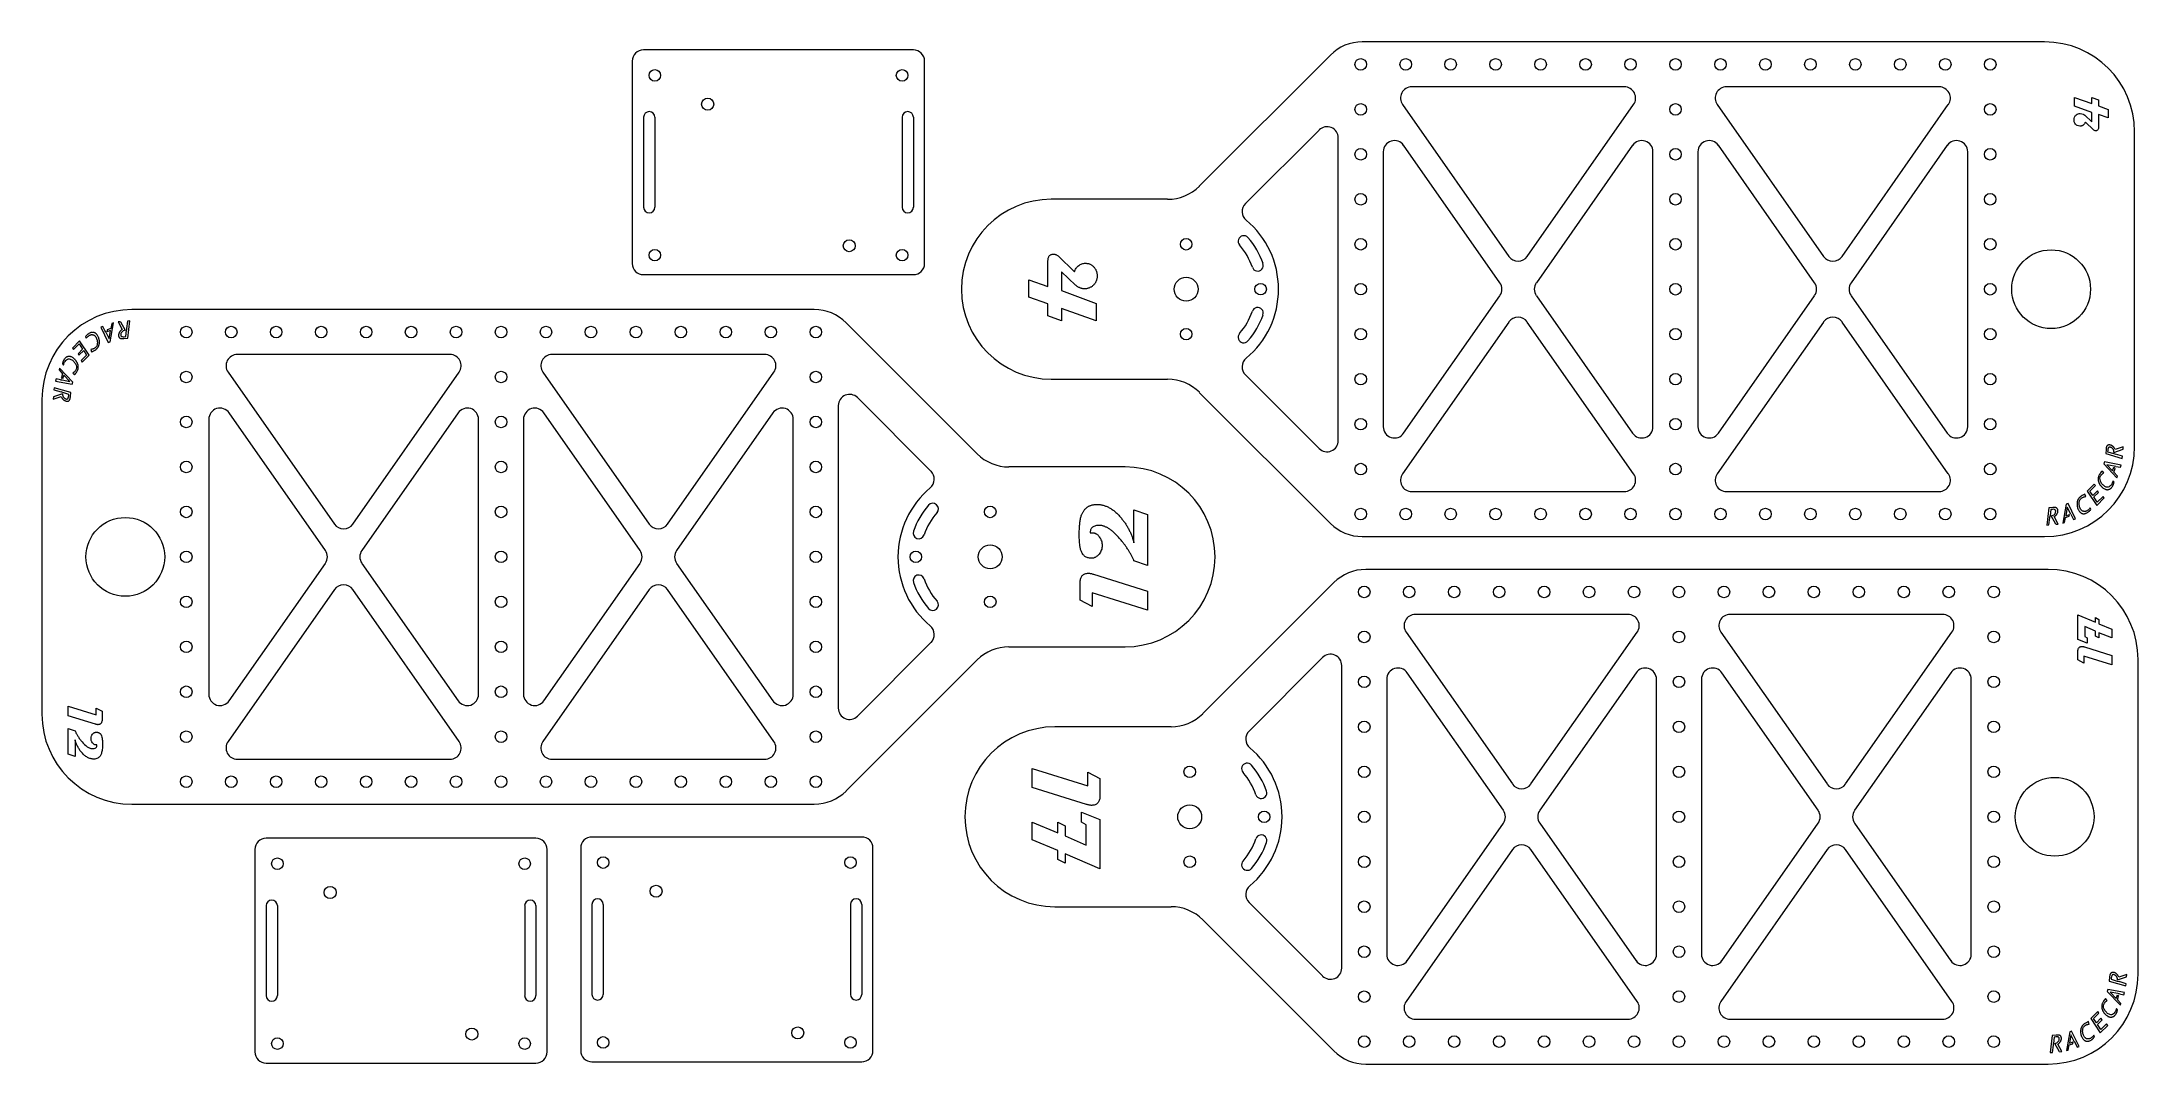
# Model space of a CAD drawing. Header units: inches. Extents: x 0.3 to 23.7, y 0.3 to 11.7.
import ezdxf

# ---------------------------------------------------------------- set-up
doc = ezdxf.new("R2010")
doc.units = ezdxf.units.IN
doc.header["$MEASUREMENT"] = 0
doc.layers.add('CUT', color=1, linetype='Continuous')

msp = doc.modelspace()

# ---------------------------------------------------------------- linework, layer by layer
at = {"layer": 'CUT', "linetype": 'Continuous', "lineweight": 15}
for p, q in [((22.616, 11.699), (15.027, 11.699)), ((6.911, 11.486), (6.911, 9.236)), ((10.036, 11.611), (7.036, 11.611)), ((10.161, 9.236), (10.161, 11.486)), ((14.673, 11.552), (13.216, 10.095)), ((17.943, 11.199), (15.578, 11.199)), ((21.443, 11.199), (19.078, 11.199)), ((15.476, 11.002), (16.658, 9.313)), ((16.863, 9.313), (18.045, 11.002)), ((18.976, 11.002), (20.158, 9.313)), ((20.363, 9.313), (21.545, 11.002)), ((22.948, 10.985), (22.948, 11.081)), ((22.948, 11.081), (23.14, 11.013)), ((23.14, 10.914), (22.948, 10.985)), ((23.14, 11.081), (23.216, 11.054)), ((23.14, 11.013), (23.14, 11.081)), ((23.216, 11.054), (23.216, 10.987)), ((23.216, 10.987), (23.323, 10.949)), ((7.036, 10.861), (7.036, 9.861)), ((7.161, 10.861), (7.161, 9.861)), ((9.911, 10.861), (9.911, 9.861)), ((10.036, 10.861), (10.036, 9.861)), ((23.063, 10.883), (23.14, 10.809)), ((23.16, 10.721), (23.069, 10.808)), ((23.14, 10.809), (23.14, 10.914)), ((23.216, 10.89), (23.216, 10.751)), ((23.323, 10.853), (23.216, 10.89)), ((23.323, 10.949), (23.323, 10.853)), ((14.547, 10.719), (13.729, 9.901)), ((14.761, 7.267), (14.761, 10.631)), ((16.558, 9.02), (15.488, 10.549)), ((18.033, 10.549), (16.964, 9.02)), ((20.058, 9.02), (18.988, 10.549)), ((21.533, 10.549), (20.464, 9.02)), ((23.616, 7.199), (23.616, 10.699)), ((15.261, 10.477), (15.261, 7.42)), ((18.261, 7.42), (18.261, 10.477)), ((18.761, 10.477), (18.761, 7.42)), ((21.761, 7.42), (21.761, 10.477)), ((12.863, 9.949), (11.57, 9.949)), ((7.036, 9.111), (10.036, 9.111)), ((11.533, 8.98), (11.533, 9.258)), ((11.645, 9.319), (11.828, 9.144)), ((11.685, 9.142), (11.685, 8.933)), ((11.839, 8.994), (11.685, 9.142)), ((11.32, 9.055), (11.533, 8.98)), ((11.32, 8.862), (11.32, 9.055)), ((11.533, 8.786), (11.32, 8.862)), ((11.685, 8.933), (12.07, 8.791)), ((15.488, 7.349), (16.558, 8.877)), ((16.964, 8.877), (18.033, 7.349)), ((18.988, 7.349), (20.058, 8.877)), ((20.464, 8.877), (21.533, 7.349)), ((8.934, 8.723), (1.346, 8.723)), ((11.533, 8.653), (11.533, 8.786)), ((11.685, 8.599), (11.533, 8.653)), ((11.685, 8.733), (11.685, 8.599)), ((12.07, 8.599), (11.685, 8.733)), ((12.07, 8.791), (12.07, 8.599)), ((0.831, 8.423), (0.838, 8.404)), ((1.024, 8.535), (1, 8.527)), ((1, 8.527), (1.084, 8.357)), ((1.047, 8.489), (1.024, 8.535)), ((1.055, 8.473), (1.047, 8.489)), ((1.055, 8.473), (1.093, 8.396)), ((1.072, 8.497), (1.069, 8.477)), ((1.11, 8.491), (1.069, 8.477)), ((1.113, 8.511), (1.072, 8.497)), ((1.093, 8.396), (1.11, 8.491)), ((1.105, 8.364), (1.142, 8.574)), ((1.123, 8.568), (1.113, 8.511)), ((1.142, 8.574), (1.123, 8.568)), ((1.219, 8.587), (1.193, 8.585)), ((1.193, 8.585), (1.239, 8.501)), ((1.219, 8.587), (1.272, 8.492)), ((1.255, 8.401), (1.3, 8.405)), ((1.262, 8.421), (1.278, 8.423)), ((1.278, 8.423), (1.286, 8.494)), ((1.288, 8.513), (1.286, 8.494)), ((1.297, 8.594), (1.288, 8.513)), ((1.322, 8.596), (1.297, 8.594)), ((1.3, 8.405), (1.322, 8.596)), ((10.745, 7.12), (9.288, 8.577)), ((16.658, 8.584), (15.476, 6.895)), ((18.045, 6.895), (16.863, 8.584)), ((20.158, 8.584), (18.976, 6.895)), ((21.545, 6.895), (20.363, 8.584)), ((0.765, 8.375), (0.684, 8.294)), ((0.684, 8.294), (0.695, 8.277)), ((0.695, 8.277), (0.76, 8.341)), ((0.798, 8.283), (0.747, 8.232)), ((0.747, 8.232), (0.758, 8.215)), ((0.758, 8.215), (0.81, 8.266)), ((0.76, 8.341), (0.798, 8.283)), ((0.871, 8.217), (0.765, 8.375)), ((0.842, 8.217), (0.782, 8.156)), ((0.793, 8.139), (0.871, 8.217)), ((0.81, 8.266), (0.842, 8.217)), ((0.888, 8.278), (0.898, 8.252)), ((1.084, 8.357), (1.105, 8.364)), ((4.883, 8.223), (2.518, 8.223)), ((8.383, 8.223), (6.018, 8.223)), ((0.503, 7.952), (0.495, 7.928)), ((0.495, 7.928), (0.682, 7.894)), ((0.554, 7.943), (0.503, 7.952)), ((0.542, 8.07), (0.536, 8.051)), ((0.536, 8.051), (0.576, 8.009)), ((0.688, 7.915), (0.542, 8.07)), ((0.554, 7.943), (0.571, 7.94)), ((0.576, 8.009), (0.562, 7.968)), ((0.576, 7.953), (0.562, 7.968)), ((0.571, 7.94), (0.655, 7.924)), ((0.573, 8.119), (0.587, 8.105)), ((0.59, 7.994), (0.576, 7.953)), ((0.655, 7.924), (0.59, 7.994)), ((0.688, 8.015), (0.709, 7.996)), ((0.782, 8.156), (0.793, 8.139)), ((2.416, 8.026), (3.598, 6.337)), ((3.803, 6.337), (4.985, 8.026)), ((5.916, 8.026), (7.098, 6.337)), ((7.303, 6.337), (8.485, 8.026)), ((11.57, 7.949), (12.863, 7.949)), ((13.729, 7.997), (14.547, 7.178)), ((0.346, 7.723), (0.346, 4.223)), ((0.471, 7.726), (0.561, 7.757)), ((0.473, 7.752), (0.471, 7.726)), ((0.576, 7.787), (0.473, 7.752)), ((0.482, 7.854), (0.48, 7.83)), ((0.48, 7.83), (0.558, 7.807)), ((0.667, 7.799), (0.482, 7.854)), ((0.577, 7.801), (0.558, 7.807)), ((0.645, 7.78), (0.577, 7.801)), ((0.644, 7.765), (0.645, 7.78)), ((0.663, 7.755), (0.667, 7.799)), ((0.682, 7.894), (0.688, 7.915)), ((10.232, 6.925), (9.414, 7.744)), ((13.216, 7.802), (14.673, 6.345)), ((2.201, 7.502), (2.201, 4.445)), ((3.498, 6.045), (2.428, 7.573)), ((4.973, 7.573), (3.903, 6.045)), ((5.201, 4.445), (5.201, 7.502)), ((5.701, 7.502), (5.701, 4.445)), ((6.998, 6.045), (5.928, 7.573)), ((8.473, 7.573), (7.403, 6.045)), ((8.701, 4.445), (8.701, 7.502)), ((9.201, 7.655), (9.201, 4.291)), ((23.28, 7.028), (23.273, 7.007)), ((23.273, 7.007), (23.419, 6.852)), ((23.466, 6.994), (23.28, 7.028)), ((23.299, 7.167), (23.295, 7.123)), ((23.295, 7.123), (23.479, 7.067)), ((23.306, 6.997), (23.372, 6.928)), ((23.39, 6.982), (23.306, 6.997)), ((23.317, 7.157), (23.316, 7.141)), ((23.316, 7.141), (23.384, 7.121)), ((23.384, 7.121), (23.403, 7.115)), ((23.385, 7.135), (23.488, 7.17)), ((23.49, 7.196), (23.4, 7.165)), ((23.481, 7.092), (23.403, 7.115)), ((23.458, 6.97), (23.466, 6.994)), ((23.479, 7.067), (23.481, 7.092)), ((23.488, 7.17), (23.49, 7.196)), ((12.391, 6.973), (11.099, 6.973)), ((23.168, 6.783), (23.09, 6.705)), ((23.119, 6.705), (23.18, 6.766)), ((23.18, 6.766), (23.168, 6.783)), ((23.273, 6.907), (23.252, 6.926)), ((23.372, 6.928), (23.385, 6.969)), ((23.389, 6.803), (23.374, 6.817)), ((23.385, 6.969), (23.399, 6.954)), ((23.386, 6.913), (23.399, 6.954)), ((23.425, 6.871), (23.386, 6.913)), ((23.408, 6.979), (23.39, 6.982)), ((23.408, 6.979), (23.458, 6.97)), ((23.419, 6.852), (23.425, 6.871)), ((15.578, 6.699), (17.943, 6.699)), ((19.078, 6.699), (21.443, 6.699)), ((22.856, 6.558), (22.82, 6.348)), ((22.877, 6.565), (22.856, 6.558)), ((22.961, 6.395), (22.877, 6.565)), ((23.073, 6.644), (23.063, 6.67)), ((23.09, 6.705), (23.196, 6.546)), ((23.151, 6.656), (23.119, 6.705)), ((23.203, 6.707), (23.151, 6.656)), ((23.163, 6.639), (23.215, 6.69)), ((23.201, 6.581), (23.163, 6.639)), ((23.196, 6.546), (23.278, 6.628)), ((23.266, 6.645), (23.201, 6.581)), ((23.215, 6.69), (23.203, 6.707)), ((23.278, 6.628), (23.266, 6.645)), ((12.489, 6.495), (12.641, 6.444)), ((12.489, 6.129), (12.489, 6.495)), ((12.641, 6.444), (12.641, 5.877)), ((22.661, 6.517), (22.64, 6.326)), ((22.64, 6.326), (22.664, 6.328)), ((22.706, 6.521), (22.661, 6.517)), ((22.664, 6.328), (22.673, 6.409)), ((22.673, 6.409), (22.676, 6.428)), ((22.684, 6.499), (22.676, 6.428)), ((22.699, 6.501), (22.684, 6.499)), ((22.742, 6.335), (22.69, 6.43)), ((22.768, 6.337), (22.722, 6.421)), ((22.742, 6.335), (22.768, 6.337)), ((22.82, 6.348), (22.838, 6.354)), ((22.838, 6.354), (22.848, 6.411)), ((22.848, 6.411), (22.889, 6.425)), ((22.868, 6.525), (22.852, 6.431)), ((22.852, 6.431), (22.893, 6.444)), ((22.906, 6.449), (22.868, 6.525)), ((22.889, 6.425), (22.893, 6.444)), ((22.906, 6.449), (22.914, 6.433)), ((22.914, 6.433), (22.937, 6.387)), ((22.937, 6.387), (22.961, 6.395)), ((23.13, 6.499), (23.123, 6.518)), ((12.003, 6.246), (12.003, 6.239)), ((15.027, 6.199), (22.616, 6.199)), ((2.428, 4.373), (3.498, 5.901)), ((3.903, 5.901), (4.973, 4.373)), ((5.928, 4.373), (6.998, 5.901)), ((7.403, 5.901), (8.473, 4.373)), ((12.641, 5.877), (12.489, 5.928)), ((22.655, 5.833), (15.066, 5.833)), ((3.598, 5.609), (2.416, 3.92)), ((4.985, 3.92), (3.803, 5.609)), ((7.098, 5.609), (5.916, 3.92)), ((8.485, 3.92), (7.303, 5.609)), ((11.891, 5.491), (11.891, 5.698)), ((12.039, 5.78), (12.641, 5.592)), ((14.713, 5.687), (13.256, 4.23)), ((12.023, 5.421), (11.891, 5.491)), ((12.023, 5.573), (12.023, 5.421)), ((12.641, 5.38), (12.023, 5.573)), ((12.641, 5.592), (12.641, 5.38)), ((15.516, 5.137), (16.698, 3.448)), ((17.983, 5.333), (15.618, 5.333)), ((16.903, 3.448), (18.085, 5.137)), ((19.016, 5.137), (20.198, 3.448)), ((21.483, 5.333), (19.118, 5.333)), ((20.403, 3.448), (21.585, 5.137)), ((22.987, 5.329), (23.18, 5.247)), ((22.987, 5.056), (22.987, 5.329)), ((23.063, 5.198), (23.063, 5.086)), ((23.18, 5.146), (23.063, 5.198)), ((23.18, 5.299), (23.22, 5.278)), ((23.18, 5.247), (23.18, 5.299)), ((23.18, 5.092), (23.18, 5.146)), ((23.22, 5.278), (23.22, 5.228)), ((23.22, 5.228), (23.362, 5.17)), ((23.22, 5.13), (23.22, 5.071)), ((23.362, 5.071), (23.22, 5.13)), ((23.362, 5.17), (23.362, 5.071)), ((9.414, 4.203), (10.232, 5.021)), ((11.099, 4.973), (12.391, 4.973)), ((23.089, 5.015), (22.987, 5.056)), ((22.987, 4.827), (22.987, 4.931)), ((23.061, 4.972), (23.362, 4.878)), ((23.063, 5.086), (23.089, 5.071)), ((23.089, 5.071), (23.089, 5.015)), ((23.22, 5.071), (23.18, 5.092)), ((9.288, 3.37), (10.745, 4.827)), ((14.587, 4.854), (13.769, 4.036)), ((14.8, 1.401), (14.8, 4.765)), ((16.598, 3.155), (15.528, 4.683)), ((18.073, 4.683), (17.003, 3.155)), ((20.098, 3.155), (19.028, 4.683)), ((21.573, 4.683), (20.503, 3.155)), ((23.053, 4.792), (22.987, 4.827)), ((23.053, 4.868), (23.053, 4.792)), ((23.362, 4.772), (23.053, 4.868)), ((23.362, 4.878), (23.362, 4.772)), ((23.655, 1.333), (23.655, 4.833)), ((15.3, 4.612), (15.3, 1.555)), ((18.3, 1.555), (18.3, 4.612)), ((18.8, 4.612), (18.8, 1.555)), ((21.8, 1.555), (21.8, 4.612)), ((0.639, 4.313), (0.948, 4.216)), ((0.639, 4.207), (0.639, 4.313)), ((0.94, 4.113), (0.639, 4.207)), ((0.948, 4.292), (1.014, 4.257)), ((0.948, 4.216), (0.948, 4.292)), ((1.014, 4.257), (1.014, 4.154)), ((0.639, 4.064), (0.715, 4.039)), ((0.639, 3.78), (0.639, 4.064)), ((12.902, 4.083), (11.609, 4.083)), ((0.715, 3.755), (0.639, 3.78)), ((0.715, 3.938), (0.715, 3.755)), ((0.958, 3.88), (0.958, 3.883)), ((2.518, 3.723), (4.883, 3.723)), ((6.018, 3.723), (8.383, 3.723)), ((11.359, 3.621), (11.978, 3.428)), ((11.359, 3.409), (11.359, 3.621)), ((11.978, 3.58), (12.109, 3.51)), ((11.978, 3.428), (11.978, 3.58)), ((12.109, 3.51), (12.109, 3.303)), ((11.962, 3.221), (11.359, 3.409)), ((1.346, 3.223), (8.934, 3.223)), ((11.907, 3.023), (11.907, 3.134)), ((11.907, 3.134), (12.109, 3.053)), ((12.109, 3.053), (12.109, 2.506)), ((5.839, 2.845), (2.839, 2.845)), ((9.462, 2.858), (6.462, 2.858)), ((11.359, 3.023), (11.643, 2.904)), ((11.359, 2.825), (11.359, 3.023)), ((11.643, 2.707), (11.359, 2.825)), ((11.643, 3.023), (11.724, 2.981)), ((11.643, 2.904), (11.643, 3.023)), ((11.724, 2.981), (11.724, 2.872)), ((11.724, 2.872), (11.957, 2.768)), ((11.957, 2.992), (11.907, 3.023)), ((11.957, 2.768), (11.957, 2.992)), ((15.528, 1.483), (16.598, 3.012)), ((17.003, 3.012), (18.073, 1.483)), ((19.028, 1.483), (20.098, 3.012)), ((20.503, 3.012), (21.573, 1.483)), ((2.714, 2.72), (2.714, 0.47)), ((5.964, 0.47), (5.964, 2.72)), ((6.337, 2.733), (6.337, 0.483)), ((9.587, 0.483), (9.587, 2.733)), ((11.643, 2.608), (11.643, 2.707)), ((11.724, 2.567), (11.643, 2.608)), ((11.724, 2.671), (11.724, 2.567)), ((12.109, 2.506), (11.724, 2.671)), ((16.698, 2.719), (15.516, 1.03)), ((18.085, 1.03), (16.903, 2.719)), ((20.198, 2.719), (19.016, 1.03)), ((21.585, 1.03), (20.403, 2.719)), ((6.462, 2.108), (6.462, 1.108)), ((6.587, 2.108), (6.587, 1.108)), ((9.337, 2.108), (9.337, 1.108)), ((9.462, 2.108), (9.462, 1.108)), ((13.769, 2.131), (14.587, 1.313)), ((2.839, 2.095), (2.839, 1.095)), ((2.964, 2.095), (2.964, 1.095)), ((5.714, 2.095), (5.714, 1.095)), ((5.839, 2.095), (5.839, 1.095)), ((11.609, 2.083), (12.902, 2.083)), ((13.256, 1.937), (14.713, 0.48)), ((23.338, 1.302), (23.334, 1.257)), ((23.334, 1.257), (23.518, 1.202)), ((23.357, 1.292), (23.355, 1.276)), ((23.355, 1.276), (23.424, 1.256)), ((23.424, 1.256), (23.443, 1.25)), ((23.425, 1.27), (23.528, 1.305)), ((23.53, 1.331), (23.44, 1.3)), ((23.521, 1.227), (23.443, 1.25)), ((23.518, 1.202), (23.521, 1.227)), ((23.528, 1.305), (23.53, 1.331)), ((23.313, 1.042), (23.292, 1.061)), ((23.319, 1.163), (23.312, 1.142)), ((23.312, 1.142), (23.458, 0.987)), ((23.505, 1.129), (23.319, 1.163)), ((23.345, 1.132), (23.411, 1.062)), ((23.429, 1.117), (23.345, 1.132)), ((23.411, 1.062), (23.425, 1.103)), ((23.428, 0.938), (23.414, 0.952)), ((23.425, 1.103), (23.439, 1.089)), ((23.425, 1.048), (23.439, 1.089)), ((23.465, 1.006), (23.425, 1.048)), ((23.447, 1.114), (23.429, 1.117)), ((23.447, 1.114), (23.497, 1.104)), ((23.458, 0.987), (23.465, 1.006)), ((23.497, 1.104), (23.505, 1.129)), ((15.618, 0.833), (17.983, 0.833)), ((19.118, 0.833), (21.483, 0.833)), ((22.916, 0.699), (22.896, 0.693)), ((23.001, 0.53), (22.916, 0.699)), ((23.113, 0.778), (23.103, 0.805)), ((23.207, 0.918), (23.13, 0.84)), ((23.13, 0.84), (23.235, 0.681)), ((23.158, 0.84), (23.219, 0.901)), ((23.191, 0.791), (23.158, 0.84)), ((23.242, 0.842), (23.191, 0.791)), ((23.203, 0.773), (23.254, 0.825)), ((23.241, 0.716), (23.203, 0.773)), ((23.219, 0.901), (23.207, 0.918)), ((23.235, 0.681), (23.317, 0.763)), ((23.305, 0.78), (23.241, 0.716)), ((23.254, 0.825), (23.242, 0.842)), ((23.317, 0.763), (23.305, 0.78)), ((22.701, 0.651), (22.679, 0.461)), ((22.746, 0.655), (22.701, 0.651)), ((22.704, 0.463), (22.713, 0.544)), ((22.713, 0.544), (22.715, 0.563)), ((22.723, 0.634), (22.715, 0.563)), ((22.739, 0.636), (22.723, 0.634)), ((22.782, 0.47), (22.729, 0.564)), ((22.808, 0.472), (22.762, 0.555)), ((22.782, 0.47), (22.808, 0.472)), ((22.896, 0.693), (22.859, 0.483)), ((22.859, 0.483), (22.878, 0.489)), ((22.878, 0.489), (22.888, 0.546)), ((22.888, 0.546), (22.929, 0.559)), ((22.908, 0.66), (22.891, 0.566)), ((22.891, 0.566), (22.932, 0.579)), ((22.946, 0.584), (22.908, 0.66)), ((22.929, 0.559), (22.932, 0.579)), ((22.946, 0.584), (22.954, 0.568)), ((22.954, 0.568), (22.977, 0.522)), ((22.977, 0.522), (23.001, 0.53)), ((23.169, 0.634), (23.163, 0.653)), ((2.839, 0.345), (5.839, 0.345)), ((6.462, 0.358), (9.462, 0.358)), ((15.066, 0.333), (22.655, 0.333)), ((22.679, 0.461), (22.704, 0.463))]:
    msp.add_line(p, q, dxfattribs=at)
for centre, radius in [((15.011, 11.449), 0.0643), ((15.511, 11.449), 0.0642), ((16.011, 11.449), 0.0643), ((16.511, 11.449), 0.0642), ((17.011, 11.449), 0.0642), ((17.511, 11.449), 0.0643), ((18.011, 11.449), 0.0642), ((18.511, 11.449), 0.0643), ((19.011, 11.449), 0.0642), ((19.511, 11.449), 0.0642), ((20.011, 11.449), 0.0643), ((20.511, 11.449), 0.0642), ((21.011, 11.449), 0.0643), ((21.511, 11.449), 0.0642), ((22.011, 11.449), 0.0643), ((7.161, 11.327), 0.0642), ((9.911, 11.327), 0.0642), ((7.749, 11.007), 0.0669), ((15.011, 10.949), 0.0643), ((18.511, 10.949), 0.0643), ((22.011, 10.949), 0.0643), ((15.011, 10.449), 0.0642), ((18.511, 10.449), 0.0642), ((22.011, 10.449), 0.0642), ((15.011, 9.949), 0.0642), ((18.511, 9.949), 0.0642), ((22.011, 9.949), 0.0642), ((7.161, 9.327), 0.0642), ((9.324, 9.433), 0.0669), ((9.911, 9.327), 0.0642), ((13.07, 9.449), 0.0642), ((15.011, 9.449), 0.0642), ((18.511, 9.449), 0.0642), ((22.011, 9.449), 0.0643), ((22.688, 8.949), 0.438), ((13.07, 8.949), 0.133), ((13.898, 8.949), 0.0642), ((15.011, 8.949), 0.0642), ((18.511, 8.949), 0.0643), ((22.011, 8.949), 0.0643), ((1.951, 8.473), 0.0642), ((2.451, 8.473), 0.0642), ((2.951, 8.473), 0.0642), ((3.451, 8.473), 0.0642), ((3.951, 8.473), 0.0642), ((4.451, 8.473), 0.0642), ((4.951, 8.473), 0.0643), ((5.451, 8.473), 0.0642), ((5.951, 8.473), 0.0642), ((6.451, 8.473), 0.0642), ((6.951, 8.473), 0.0642), ((7.451, 8.473), 0.0643), ((7.951, 8.473), 0.0643), ((8.451, 8.473), 0.0642), ((8.951, 8.473), 0.0642), ((13.07, 8.449), 0.0643), ((15.011, 8.449), 0.0643), ((18.511, 8.449), 0.0642), ((22.011, 8.449), 0.0643), ((1.951, 7.973), 0.0642), ((5.451, 7.973), 0.0642), ((8.951, 7.973), 0.0642), ((15.011, 7.949), 0.0642), ((18.511, 7.949), 0.0642), ((22.011, 7.949), 0.0642), ((1.951, 7.473), 0.0642), ((5.451, 7.473), 0.0642), ((8.951, 7.473), 0.0642), ((15.011, 7.449), 0.0642), ((18.511, 7.449), 0.0642), ((22.011, 7.449), 0.0642), ((1.951, 6.973), 0.0642), ((5.451, 6.973), 0.0642), ((8.951, 6.973), 0.0642), ((15.011, 6.949), 0.0642), ((18.511, 6.949), 0.0642), ((22.011, 6.949), 0.0643), ((1.951, 6.473), 0.0642), ((5.451, 6.473), 0.0642), ((8.951, 6.473), 0.0642), ((10.891, 6.473), 0.0642), ((1.273, 5.973), 0.438), ((15.011, 6.449), 0.0643), ((15.511, 6.449), 0.0642), ((16.011, 6.449), 0.0642), ((16.511, 6.449), 0.0642), ((17.011, 6.449), 0.0642), ((17.511, 6.449), 0.0643), ((18.011, 6.449), 0.0642), ((18.511, 6.449), 0.0643), ((19.011, 6.449), 0.0642), ((19.511, 6.449), 0.0642), ((20.011, 6.449), 0.0643), ((20.511, 6.449), 0.0642), ((21.011, 6.449), 0.0643), ((21.511, 6.449), 0.0642), ((22.011, 6.449), 0.0642), ((10.891, 5.973), 0.133), ((1.951, 5.973), 0.0642), ((5.451, 5.973), 0.0642), ((8.951, 5.973), 0.0642), ((10.064, 5.973), 0.0642), ((15.05, 5.583), 0.0643), ((15.55, 5.583), 0.0642), ((16.05, 5.583), 0.0643), ((16.55, 5.583), 0.0642), ((17.05, 5.583), 0.0642), ((17.55, 5.583), 0.0643), ((18.05, 5.583), 0.0642), ((18.55, 5.583), 0.0643), ((19.05, 5.583), 0.0643), ((19.55, 5.583), 0.0642), ((20.05, 5.583), 0.0643), ((20.55, 5.583), 0.0642), ((21.05, 5.583), 0.0643), ((21.55, 5.583), 0.0642), ((22.05, 5.583), 0.0643), ((1.951, 5.473), 0.0642), ((5.451, 5.473), 0.0642), ((8.951, 5.473), 0.0642), ((10.891, 5.473), 0.0642), ((15.05, 5.083), 0.0643), ((18.55, 5.083), 0.0643), ((22.05, 5.083), 0.0643), ((1.951, 4.973), 0.0642), ((5.451, 4.973), 0.0642), ((8.951, 4.973), 0.0642), ((1.951, 4.473), 0.0642), ((5.451, 4.473), 0.0642), ((8.951, 4.473), 0.0642), ((15.05, 4.583), 0.0643), ((18.55, 4.583), 0.0642), ((22.05, 4.583), 0.0642), ((1.951, 3.973), 0.0642), ((5.451, 3.973), 0.0642), ((8.951, 3.973), 0.0642), ((15.05, 4.083), 0.0642), ((18.55, 4.083), 0.0642), ((22.05, 4.083), 0.0642), ((1.951, 3.473), 0.0642), ((2.451, 3.473), 0.0642), ((2.951, 3.473), 0.0642), ((3.451, 3.473), 0.0642), ((3.951, 3.473), 0.0642), ((4.451, 3.473), 0.0642), ((4.951, 3.473), 0.0643), ((5.451, 3.473), 0.0642), ((5.951, 3.473), 0.0642), ((6.451, 3.473), 0.0642), ((6.951, 3.473), 0.0642), ((7.451, 3.473), 0.0643), ((7.951, 3.473), 0.0643), ((8.451, 3.473), 0.0642), ((8.951, 3.473), 0.0642), ((13.109, 3.583), 0.0642), ((15.05, 3.583), 0.0642), ((18.55, 3.583), 0.0642), ((22.05, 3.583), 0.0643), ((22.728, 3.083), 0.438), ((13.109, 3.083), 0.133), ((13.937, 3.083), 0.0642), ((15.05, 3.083), 0.0642), ((18.55, 3.083), 0.0643), ((22.05, 3.083), 0.0643), ((2.964, 2.561), 0.0642), ((5.714, 2.561), 0.0642), ((6.587, 2.574), 0.0642), ((9.337, 2.574), 0.0642), ((13.109, 2.583), 0.0643), ((15.05, 2.583), 0.0643), ((18.55, 2.583), 0.0642), ((22.05, 2.583), 0.0643), ((3.551, 2.241), 0.0669), ((7.175, 2.255), 0.0669), ((15.05, 2.083), 0.0642), ((18.55, 2.083), 0.0642), ((22.05, 2.083), 0.0642), ((15.05, 1.583), 0.0642), ((18.55, 1.583), 0.0642), ((22.05, 1.583), 0.0642), ((15.05, 1.083), 0.0642), ((18.55, 1.083), 0.0643), ((22.05, 1.083), 0.0643), ((5.126, 0.667), 0.0669), ((8.75, 0.68), 0.0669), ((2.964, 0.561), 0.0642), ((5.714, 0.561), 0.0642), ((6.587, 0.574), 0.0642), ((9.337, 0.574), 0.0642), ((15.05, 0.583), 0.0643), ((15.55, 0.583), 0.0642), ((16.05, 0.583), 0.0642), ((16.55, 0.583), 0.0642), ((17.05, 0.583), 0.0642), ((17.55, 0.583), 0.0643), ((18.05, 0.583), 0.0642), ((18.55, 0.583), 0.0643), ((19.05, 0.583), 0.0642), ((19.55, 0.583), 0.0642), ((20.05, 0.583), 0.0643), ((20.55, 0.583), 0.0642), ((21.05, 0.583), 0.0643), ((21.55, 0.583), 0.0642), ((22.05, 0.583), 0.0642)]:
    msp.add_circle(centre, radius, dxfattribs=at)
for centre, radius, start, end in [((15.027, 11.199), 0.5, 90, 135), ((22.616, 10.699), 1, 0, 90), ((7.036, 11.486), 0.125, 90, 180), ((10.036, 11.486), 0.125, 0, 90), ((15.578, 11.074), 0.125, 90, 214.992), ((17.943, 11.074), 0.125, 325.008, 90), ((19.078, 11.074), 0.125, 90, 214.992), ((21.443, 11.074), 0.125, 325.008, 90), ((7.099, 10.861), 0.0625, 0, 180), ((9.974, 10.861), 0.0625, 0, 180), ((14.636, 10.631), 0.125, 0, 135), ((15.386, 10.477), 0.125, 34.992, 180), ((18.136, 10.477), 0.125, 0, 145.008), ((18.886, 10.477), 0.125, 34.992, 180), ((21.636, 10.477), 0.125, 0, 145.008), ((12.863, 10.449), 0.5, 270, 315), ((7.099, 9.861), 0.0625, 180, 0), ((9.974, 9.861), 0.0625, 180, 0), ((11.57, 8.949), 1, 90, 270), ((13.817, 9.812), 0.125, 135, 230.1519), ((13.097, 8.949), 1, 309.8481, 50.1519), ((13.71, 9.482), 0.0625, 41.0184, 221.0184), ((13.097, 8.949), 0.75, 18.9816, 41.0184), ((13.097, 8.949), 0.875, 18.9816, 41.0184), ((7.036, 9.236), 0.125, 180, 270), ((10.036, 9.236), 0.125, 270, 0), ((13.865, 9.213), 0.0625, 198.9816, 18.9816), ((16.761, 9.385), 0.125, 214.992, 325.008), ((20.261, 9.385), 0.125, 214.992, 325.008), ((16.456, 8.949), 0.125, 325.008, 34.992), ((17.066, 8.949), 0.125, 145.008, 214.992), ((19.956, 8.949), 0.125, 325.008, 34.992), ((20.566, 8.949), 0.125, 145.008, 214.992), ((1.346, 7.723), 1, 90, 180), ((8.934, 8.223), 0.5, 45, 90), ((13.097, 8.949), 0.75, 318.9816, 341.0184), ((13.097, 8.949), 0.875, 318.9816, 341.0184), ((13.865, 8.684), 0.0625, 341.0184, 161.0184), ((16.761, 8.513), 0.125, 34.992, 145.008), ((20.261, 8.513), 0.125, 34.992, 145.008), ((13.71, 8.415), 0.0625, 138.9816, 318.9816), ((2.518, 8.098), 0.125, 90, 214.992), ((4.883, 8.098), 0.125, 325.008, 90), ((6.018, 8.098), 0.125, 90, 214.992), ((8.383, 8.098), 0.125, 325.008, 90), ((13.817, 8.085), 0.125, 129.8481, 225), ((12.863, 7.449), 0.5, 45, 90), ((9.326, 7.655), 0.125, 45, 180), ((2.326, 7.502), 0.125, 34.992, 180), ((5.076, 7.502), 0.125, 0, 145.008), ((5.826, 7.502), 0.125, 34.992, 180), ((8.576, 7.502), 0.125, 0, 145.008), ((14.636, 7.267), 0.125, 225, 0), ((15.386, 7.42), 0.125, 180, 325.008), ((18.136, 7.42), 0.125, 214.992, 0), ((18.886, 7.42), 0.125, 180, 325.008), ((21.636, 7.42), 0.125, 214.992, 0), ((11.099, 7.473), 0.5, 225, 270), ((22.616, 7.199), 1, 270, 0), ((10.144, 6.837), 0.125, 309.8481, 45), ((12.391, 5.973), 1, 270, 90), ((15.578, 6.824), 0.125, 145.008, 270), ((17.943, 6.824), 0.125, 270, 34.992), ((19.078, 6.824), 0.125, 145.008, 270), ((21.443, 6.824), 0.125, 270, 34.992), ((10.865, 5.973), 1, 129.8481, 230.1519), ((10.865, 5.973), 0.875, 138.9816, 161.0184), ((10.252, 6.506), 0.0625, 318.9816, 138.9816), ((3.701, 6.409), 0.125, 214.992, 325.008), ((7.201, 6.409), 0.125, 214.992, 325.008), ((10.865, 5.973), 0.75, 138.9816, 161.0184), ((15.027, 6.699), 0.5, 225, 270), ((10.096, 6.237), 0.0625, 161.0184, 341.0184), ((3.395, 5.973), 0.125, 325.008, 34.992), ((4.006, 5.973), 0.125, 145.008, 214.992), ((6.895, 5.973), 0.125, 325.008, 34.992), ((7.506, 5.973), 0.125, 145.008, 214.992), ((15.066, 5.333), 0.5, 90, 135), ((22.655, 4.833), 1, 0, 90), ((3.701, 5.537), 0.125, 34.992, 145.008), ((7.201, 5.537), 0.125, 34.992, 145.008), ((10.096, 5.709), 0.0625, 18.9816, 198.9816), ((10.865, 5.973), 0.875, 198.9816, 221.0184), ((10.865, 5.973), 0.75, 198.9816, 221.0184), ((10.252, 5.44), 0.0625, 221.0184, 41.0184), ((10.144, 5.109), 0.125, 315, 50.1519), ((15.618, 5.208), 0.125, 90, 214.992), ((17.983, 5.208), 0.125, 325.008, 90), ((19.118, 5.208), 0.125, 90, 214.992), ((21.483, 5.208), 0.125, 325.008, 90), ((11.099, 4.473), 0.5, 90, 135), ((14.675, 4.765), 0.125, 0, 135), ((15.425, 4.612), 0.125, 34.992, 180), ((18.175, 4.612), 0.125, 0, 145.008), ((18.925, 4.612), 0.125, 34.992, 180), ((21.675, 4.612), 0.125, 0, 145.008), ((2.326, 4.445), 0.125, 180, 325.008), ((5.076, 4.445), 0.125, 214.992, 0), ((5.826, 4.445), 0.125, 180, 325.008), ((8.576, 4.445), 0.125, 214.992, 0), ((1.346, 4.223), 1, 180, 270), ((9.326, 4.291), 0.125, 180, 315), ((12.902, 4.583), 0.5, 270, 315), ((11.609, 3.083), 1, 90, 270), ((13.857, 3.947), 0.125, 135, 230.1519), ((2.518, 3.848), 0.125, 145.008, 270), ((4.883, 3.848), 0.125, 270, 34.992), ((6.018, 3.848), 0.125, 145.008, 270), ((8.383, 3.848), 0.125, 270, 34.992), ((13.136, 3.083), 1, 309.8481, 50.1519), ((13.749, 3.617), 0.0625, 41.0184, 221.0184), ((13.136, 3.083), 0.75, 18.9816, 41.0184), ((13.136, 3.083), 0.875, 18.9816, 41.0184), ((8.934, 3.723), 0.5, 270, 315), ((13.904, 3.348), 0.0625, 198.9816, 18.9816), ((16.8, 3.519), 0.125, 214.992, 325.008), ((20.3, 3.519), 0.125, 214.992, 325.008), ((16.495, 3.083), 0.125, 325.008, 34.992), ((17.105, 3.083), 0.125, 145.008, 214.992), ((19.995, 3.083), 0.125, 325.008, 34.992), ((20.605, 3.083), 0.125, 145.008, 214.992), ((2.839, 2.72), 0.125, 90, 180), ((5.839, 2.72), 0.125, 0, 90), ((6.462, 2.733), 0.125, 90, 180), ((9.462, 2.733), 0.125, 0, 90), ((13.136, 3.083), 0.75, 318.9816, 341.0184), ((13.136, 3.083), 0.875, 318.9816, 341.0184), ((13.904, 2.819), 0.0625, 341.0184, 161.0184), ((13.749, 2.55), 0.0625, 138.9816, 318.9816), ((16.8, 2.647), 0.125, 34.992, 145.008), ((20.3, 2.647), 0.125, 34.992, 145.008), ((2.901, 2.095), 0.0625, 0, 180), ((5.776, 2.095), 0.0625, 0, 180), ((6.525, 2.108), 0.0625, 0, 180), ((9.4, 2.108), 0.0625, 0, 180), ((13.857, 2.22), 0.125, 129.8481, 225), ((12.902, 1.583), 0.5, 45, 90), ((14.675, 1.401), 0.125, 225, 0), ((15.425, 1.555), 0.125, 180, 325.008), ((18.175, 1.555), 0.125, 214.992, 0), ((18.925, 1.555), 0.125, 180, 325.008), ((21.675, 1.555), 0.125, 214.992, 0), ((22.655, 1.333), 1, 270, 0), ((2.901, 1.095), 0.0625, 180, 0), ((5.776, 1.095), 0.0625, 180, 0), ((6.525, 1.108), 0.0625, 180, 0), ((9.4, 1.108), 0.0625, 180, 0), ((15.618, 0.958), 0.125, 145.008, 270), ((17.983, 0.958), 0.125, 270, 34.992), ((19.118, 0.958), 0.125, 145.008, 270), ((21.483, 0.958), 0.125, 270, 34.992), ((2.839, 0.47), 0.125, 180, 270), ((5.839, 0.47), 0.125, 270, 0), ((6.462, 0.483), 0.125, 180, 270), ((9.462, 0.483), 0.125, 270, 0), ((15.066, 0.833), 0.5, 225, 270)]:
    msp.add_arc(centre, radius, start, end, dxfattribs=at)
for points, knots in [([(22.943, 10.832), (22.944, 10.843), (22.946, 10.864), (22.965, 10.887), (22.989, 10.901), (23.005, 10.903), (23.013, 10.903)], [0, 0, 0, 0, 0.279746, 0.559448, 0.779603, 1, 1, 1, 1]), ([(22.96, 10.783), (22.954, 10.791), (22.944, 10.806), (22.943, 10.824), (22.943, 10.832)], [0, 0, 0, 0, 0.55929, 1, 1, 1, 1]), ([(23.007, 10.761), (22.997, 10.763), (22.979, 10.765), (22.966, 10.777), (22.96, 10.783)], [0, 0, 0, 0, 0.558759, 1, 1, 1, 1]), ([(23.069, 10.808), (23.067, 10.805), (23.065, 10.798), (23.06, 10.789), (23.053, 10.781), (23.045, 10.774), (23.037, 10.768), (23.027, 10.764), (23.017, 10.762), (23.011, 10.761), (23.007, 10.761)], [0, 0, 0, 0, 0.1285711, 0.2547157, 0.3785565, 0.5060389, 0.631936, 0.7536707, 0.8751415, 0.9999946, 0.9999946, 0.9999946, 0.9999946]), ([(23.013, 10.903), (23.024, 10.902), (23.042, 10.899), (23.056, 10.888), (23.063, 10.883)], [0, 0, 0, 0, 0.558481, 1, 1, 1, 1]), ([(23.216, 10.751), (23.216, 10.746), (23.216, 10.735), (23.21, 10.72), (23.198, 10.712), (23.19, 10.711), (23.186, 10.711)], [0, 0, 0, 0, 0.281156, 0.560662, 0.779784, 1, 1, 1, 1]), ([(23.186, 10.711), (23.18, 10.711), (23.171, 10.712), (23.163, 10.718), (23.16, 10.721)], [0, 0, 0, 0, 0.559002, 1, 1, 1, 1]), ([(11.533, 9.258), (11.533, 9.264), (11.533, 9.276), (11.536, 9.293), (11.541, 9.307), (11.547, 9.319), (11.556, 9.328), (11.567, 9.334), (11.58, 9.338), (11.589, 9.339), (11.594, 9.339)], [0, 0, 0, 0, 0.164505, 0.309015, 0.435015, 0.549837, 0.656351, 0.76319, 0.874926, 1, 1, 1, 1]), ([(11.594, 9.339), (11.598, 9.339), (11.608, 9.338), (11.621, 9.334), (11.634, 9.328), (11.641, 9.322), (11.645, 9.319)], [0, 0, 0, 0, 0.243461, 0.484297, 0.733898, 1, 1, 1, 1]), ([(11.828, 9.144), (11.83, 9.15), (11.835, 9.163), (11.846, 9.182), (11.859, 9.198), (11.874, 9.212), (11.892, 9.223), (11.91, 9.231), (11.93, 9.237), (11.944, 9.237), (11.951, 9.237)], [0, 0, 0, 0, 0.1285611, 0.253868, 0.3784411, 0.505203, 0.6310903, 0.7536899, 0.8751512, 1, 1, 1, 1]), ([(12.08, 9.096), (12.08, 9.091), (12.08, 9.082), (12.078, 9.068), (12.074, 9.054), (12.07, 9.041), (12.064, 9.029), (12.057, 9.017), (12.049, 9.006), (12.04, 8.995), (12.029, 8.985), (12.018, 8.977), (12.006, 8.97), (11.994, 8.964), (11.981, 8.959), (11.967, 8.956), (11.953, 8.954), (11.943, 8.954), (11.938, 8.954)], [0, 0, 0, 0, 0.065116, 0.127918, 0.189664, 0.250935, 0.311681, 0.372558, 0.434788, 0.498385, 0.561935, 0.62445, 0.685692, 0.746099, 0.80737, 0.869968, 0.933471, 1, 1, 1, 1]), ([(11.951, 9.237), (11.955, 9.237), (11.964, 9.237), (11.978, 9.235), (11.99, 9.232), (12.002, 9.227), (12.014, 9.221), (12.025, 9.213), (12.035, 9.204), (12.042, 9.197), (12.045, 9.194)], [0, 0, 0, 0, 0.128806, 0.253056, 0.375766, 0.496607, 0.617013, 0.741325, 0.868215, 1, 1, 1, 1]), ([(12.045, 9.194), (12.048, 9.19), (12.053, 9.183), (12.061, 9.172), (12.067, 9.161), (12.072, 9.149), (12.076, 9.136), (12.078, 9.123), (12.08, 9.11), (12.08, 9.101), (12.08, 9.096)], [0, 0, 0, 0, 0.128372, 0.253092, 0.375633, 0.498418, 0.621356, 0.744591, 0.870381, 1, 1, 1, 1]), ([(11.938, 8.954), (11.934, 8.954), (11.926, 8.954), (11.913, 8.956), (11.901, 8.959), (11.888, 8.964), (11.876, 8.969), (11.864, 8.976), (11.851, 8.985), (11.843, 8.991), (11.839, 8.994)], [0, 0, 0, 0, 0.114768, 0.230704, 0.347536, 0.467777, 0.592419, 0.722354, 0.858368, 1, 1, 1, 1]), ([(0.869, 8.456), (0.866, 8.454), (0.861, 8.451), (0.855, 8.446), (0.85, 8.442), (0.845, 8.438), (0.839, 8.432), (0.834, 8.427), (0.831, 8.423)], [0, 0, 0, 0, 0.229622, 0.34924, 0.472161, 0.59792, 0.727797, 1, 1, 1, 1]), ([(0.838, 8.404), (0.844, 8.41), (0.854, 8.422), (0.866, 8.431), (0.871, 8.434)], [0, 0, 0, 0, 0.560209, 1, 1, 1, 1]), ([(0.965, 8.434), (0.962, 8.439), (0.958, 8.445), (0.951, 8.452), (0.946, 8.457), (0.94, 8.461), (0.934, 8.464), (0.928, 8.467), (0.922, 8.468), (0.916, 8.469), (0.909, 8.47), (0.903, 8.469), (0.896, 8.468), (0.889, 8.466), (0.88, 8.463), (0.873, 8.459), (0.869, 8.456)], [0, 0, 0, 0, 0.141733, 0.207202, 0.269676, 0.329302, 0.387684, 0.444959, 0.502061, 0.559435, 0.616823, 0.674937, 0.73479, 0.796359, 0.861061, 1, 1, 1, 1]), ([(0.871, 8.434), (0.874, 8.436), (0.879, 8.439), (0.886, 8.442), (0.891, 8.443), (0.897, 8.444), (0.902, 8.444), (0.907, 8.444), (0.912, 8.443), (0.917, 8.442), (0.921, 8.44), (0.926, 8.438), (0.93, 8.435), (0.934, 8.432), (0.94, 8.426), (0.943, 8.421), (0.945, 8.418)], [0.0000046, 0.0000046, 0.0000046, 0.0000046, 0.1347228, 0.1982003, 0.2599444, 0.3202974, 0.3795417, 0.4387228, 0.4980124, 0.5571934, 0.6158517, 0.675023, 0.7350445, 0.7969128, 0.8613564, 1, 1, 1, 1]), ([(0.945, 8.418), (0.951, 8.406), (0.962, 8.382), (0.964, 8.345), (0.955, 8.312), (0.939, 8.299), (0.931, 8.292)], [0, 0, 0, 0, 0.280394, 0.561004, 0.780733, 1, 1, 1, 1]), ([(0.938, 8.273), (0.942, 8.275), (0.947, 8.279), (0.954, 8.286), (0.959, 8.291), (0.964, 8.296), (0.968, 8.301), (0.972, 8.307), (0.975, 8.313), (0.978, 8.32), (0.98, 8.327), (0.982, 8.334), (0.984, 8.341), (0.985, 8.349), (0.985, 8.356), (0.985, 8.365), (0.985, 8.373), (0.984, 8.381), (0.982, 8.39), (0.98, 8.398), (0.978, 8.405), (0.976, 8.413), (0.971, 8.423), (0.968, 8.43), (0.965, 8.434)], [0.0000022, 0.0000022, 0.0000022, 0.0000022, 0.0776902, 0.1159129, 0.1537628, 0.1915795, 0.2294006, 0.2675226, 0.3061848, 0.3452164, 0.3848388, 0.4249525, 0.4660512, 0.5081429, 0.5516143, 0.5964617, 0.6430523, 0.6900678, 0.7359699, 0.7812961, 0.8258376, 0.8696989, 0.9132273, 1, 1, 1, 1]), ([(1.239, 8.501), (1.234, 8.498), (1.227, 8.494), (1.219, 8.486), (1.215, 8.481), (1.211, 8.476), (1.207, 8.47), (1.204, 8.464), (1.202, 8.458), (1.2, 8.452), (1.198, 8.443), (1.198, 8.437), (1.198, 8.433)], [0, 0, 0, 0, 0.20687, 0.296224, 0.3776, 0.455266, 0.533609, 0.61404, 0.696536, 0.778043, 0.855166, 1, 1, 1, 1]), ([(1.198, 8.433), (1.198, 8.429), (1.199, 8.424), (1.202, 8.418), (1.205, 8.413), (1.208, 8.409), (1.211, 8.406), (1.216, 8.404), (1.22, 8.402), (1.224, 8.401), (1.227, 8.401), (1.23, 8.4), (1.235, 8.4), (1.239, 8.4), (1.246, 8.4), (1.251, 8.401), (1.255, 8.401)], [0, 0, 0, 0, 0.142825, 0.209958, 0.275462, 0.339842, 0.403703, 0.469887, 0.539612, 0.578085, 0.621904, 0.670889, 0.725149, 0.78532, 0.850976, 1, 1, 1, 1]), ([(1.272, 8.492), (1.264, 8.491), (1.249, 8.488), (1.233, 8.474), (1.223, 8.457), (1.222, 8.445), (1.222, 8.439)], [0, 0, 0, 0, 0.280214, 0.559725, 0.780265, 1, 1, 1, 1]), ([(1.222, 8.439), (1.222, 8.437), (1.223, 8.433), (1.226, 8.428), (1.231, 8.424), (1.243, 8.419), (1.253, 8.42), (1.262, 8.421)], [0, 0, 0, 0, 0.125167, 0.250119, 0.375166, 0.500399, 1, 1, 1, 1]), ([(0.591, 8.166), (0.589, 8.162), (0.586, 8.157), (0.583, 8.15), (0.581, 8.144), (0.578, 8.138), (0.576, 8.13), (0.574, 8.123), (0.573, 8.119)], [0, 0, 0, 0, 0.229487, 0.349442, 0.471952, 0.598192, 0.728329, 1, 1, 1, 1]), ([(0.687, 8.189), (0.683, 8.191), (0.676, 8.195), (0.666, 8.199), (0.659, 8.2), (0.653, 8.201), (0.646, 8.202), (0.64, 8.201), (0.633, 8.2), (0.627, 8.198), (0.621, 8.196), (0.616, 8.192), (0.61, 8.188), (0.605, 8.184), (0.598, 8.176), (0.594, 8.17), (0.591, 8.166)], [0, 0, 0, 0, 0.141824, 0.207276, 0.269732, 0.329428, 0.387826, 0.444987, 0.502324, 0.559584, 0.616773, 0.675078, 0.734827, 0.796554, 0.861079, 1, 1, 1, 1]), ([(0.603, 8.147), (0.608, 8.153), (0.617, 8.166), (0.639, 8.175), (0.66, 8.174), (0.671, 8.168), (0.677, 8.165)], [0, 0, 0, 0, 0.280229, 0.559416, 0.779321, 1, 1, 1, 1]), ([(0.677, 8.165), (0.687, 8.157), (0.707, 8.141), (0.726, 8.109), (0.733, 8.075), (0.724, 8.056), (0.72, 8.046)], [0, 0, 0, 0, 0.280385, 0.560978, 0.780734, 1, 1, 1, 1]), ([(0.735, 8.032), (0.737, 8.036), (0.741, 8.042), (0.744, 8.051), (0.746, 8.058), (0.748, 8.064), (0.749, 8.071), (0.75, 8.078), (0.75, 8.085), (0.75, 8.092), (0.749, 8.099), (0.748, 8.106), (0.746, 8.114), (0.743, 8.121), (0.74, 8.128), (0.736, 8.135), (0.732, 8.143), (0.727, 8.15), (0.723, 8.157), (0.717, 8.163), (0.712, 8.169), (0.706, 8.174), (0.698, 8.181), (0.692, 8.186), (0.687, 8.189)], [0, 0, 0, 0, 0.077788, 0.115893, 0.153925, 0.191664, 0.229443, 0.267689, 0.306358, 0.345441, 0.384965, 0.424965, 0.466069, 0.508159, 0.551682, 0.596595, 0.643167, 0.690051, 0.736176, 0.781394, 0.825848, 0.869692, 0.91322, 1, 1, 1, 1]), ([(0.931, 8.292), (0.928, 8.29), (0.923, 8.288), (0.916, 8.285), (0.911, 8.283), (0.906, 8.282), (0.898, 8.28), (0.892, 8.279), (0.888, 8.278)], [0.0000094, 0.0000094, 0.0000094, 0.0000094, 0.2297398, 0.3488988, 0.4717037, 0.597484, 0.7266229, 1, 1, 1, 1]), ([(0.898, 8.252), (0.906, 8.256), (0.919, 8.262), (0.932, 8.27), (0.938, 8.273)], [0, 0, 0, 0, 0.55998, 1, 1, 1, 1]), ([(0.587, 8.105), (0.589, 8.113), (0.593, 8.128), (0.6, 8.141), (0.603, 8.147)], [0, 0, 0, 0, 0.560209, 1, 1, 1, 1]), ([(0.72, 8.046), (0.718, 8.043), (0.715, 8.039), (0.711, 8.033), (0.707, 8.029), (0.702, 8.026), (0.696, 8.02), (0.691, 8.017), (0.688, 8.015)], [0, 0, 0, 0, 0.229777, 0.348892, 0.471208, 0.597133, 0.726404, 1, 1, 1, 1]), ([(0.709, 7.996), (0.714, 8.002), (0.723, 8.014), (0.731, 8.026), (0.735, 8.032)], [0, 0, 0, 0, 0.512567, 1, 1, 1, 1]), ([(0.561, 7.757), (0.563, 7.751), (0.567, 7.744), (0.572, 7.735), (0.576, 7.729), (0.581, 7.724), (0.586, 7.72), (0.591, 7.716), (0.597, 7.712), (0.603, 7.709), (0.611, 7.706), (0.617, 7.704), (0.621, 7.704)], [0, 0, 0, 0, 0.206407, 0.295893, 0.377269, 0.454779, 0.53331, 0.613791, 0.69654, 0.777925, 0.855225, 1, 1, 1, 1]), ([(0.576, 7.787), (0.575, 7.782), (0.575, 7.775), (0.577, 7.766), (0.579, 7.759), (0.582, 7.753), (0.586, 7.747), (0.591, 7.742), (0.596, 7.738), (0.602, 7.734), (0.609, 7.73), (0.615, 7.729), (0.619, 7.728)], [0.0054162, 0.0054162, 0.0054162, 0.0054162, 0.1842322, 0.2708398, 0.3555696, 0.4388478, 0.5211467, 0.6043304, 0.6899551, 0.7736698, 0.8525846, 0.9999946, 0.9999946, 0.9999946, 0.9999946]), ([(0.619, 7.728), (0.621, 7.728), (0.625, 7.728), (0.631, 7.73), (0.636, 7.735), (0.643, 7.745), (0.643, 7.756), (0.644, 7.765)], [0, 0, 0, 0, 0.125198, 0.250095, 0.375138, 0.500411, 1, 1, 1, 1]), ([(0.621, 7.704), (0.625, 7.704), (0.63, 7.704), (0.637, 7.705), (0.642, 7.707), (0.646, 7.709), (0.65, 7.712), (0.653, 7.716), (0.655, 7.72), (0.657, 7.723), (0.658, 7.727), (0.659, 7.73), (0.66, 7.734), (0.661, 7.739), (0.662, 7.745), (0.662, 7.751), (0.663, 7.755)], [0, 0, 0, 0, 0.142512, 0.209628, 0.275072, 0.339422, 0.403431, 0.469411, 0.539018, 0.577753, 0.621484, 0.670607, 0.72515, 0.785435, 0.850857, 1, 1, 1, 1]), ([(23.34, 7.218), (23.337, 7.218), (23.331, 7.218), (23.324, 7.217), (23.32, 7.215), (23.315, 7.213), (23.312, 7.21), (23.308, 7.206), (23.306, 7.202), (23.304, 7.198), (23.303, 7.195), (23.302, 7.192), (23.302, 7.188), (23.301, 7.183), (23.3, 7.176), (23.299, 7.171), (23.299, 7.167)], [0, 0, 0, 0, 0.142512, 0.209628, 0.275072, 0.339422, 0.403431, 0.469411, 0.539018, 0.577753, 0.621484, 0.670607, 0.72515, 0.785435, 0.850857, 1, 1, 1, 1]), ([(23.342, 7.193), (23.34, 7.193), (23.336, 7.194), (23.33, 7.191), (23.325, 7.187), (23.319, 7.176), (23.318, 7.166), (23.317, 7.157)], [0, 0, 0, 0, 0.125198, 0.250095, 0.375138, 0.500411, 1, 1, 1, 1]), ([(23.4, 7.165), (23.398, 7.171), (23.395, 7.178), (23.389, 7.187), (23.385, 7.193), (23.38, 7.198), (23.375, 7.202), (23.37, 7.206), (23.364, 7.21), (23.358, 7.213), (23.35, 7.216), (23.344, 7.217), (23.34, 7.218)], [0, 0, 0, 0, 0.206407, 0.295893, 0.377269, 0.454779, 0.53331, 0.613791, 0.69654, 0.777925, 0.855225, 1, 1, 1, 1]), ([(23.385, 7.135), (23.386, 7.14), (23.386, 7.147), (23.384, 7.156), (23.382, 7.163), (23.379, 7.169), (23.375, 7.174), (23.371, 7.18), (23.365, 7.184), (23.36, 7.188), (23.352, 7.191), (23.346, 7.193), (23.342, 7.193)], [0.0054162, 0.0054162, 0.0054162, 0.0054162, 0.1842322, 0.2708398, 0.3555696, 0.4388478, 0.5211467, 0.6043304, 0.6899551, 0.7736698, 0.8525846, 0.9999946, 0.9999946, 0.9999946, 0.9999946]), ([(23.227, 6.89), (23.224, 6.886), (23.221, 6.879), (23.217, 6.871), (23.215, 6.864), (23.213, 6.858), (23.212, 6.851), (23.211, 6.844), (23.211, 6.837), (23.211, 6.83), (23.212, 6.823), (23.214, 6.815), (23.216, 6.808), (23.218, 6.801), (23.221, 6.794), (23.225, 6.786), (23.229, 6.779), (23.234, 6.772), (23.239, 6.765), (23.244, 6.759), (23.249, 6.753), (23.255, 6.747), (23.263, 6.74), (23.27, 6.736), (23.274, 6.733)], [0, 0, 0, 0, 0.077788, 0.115893, 0.153925, 0.191664, 0.229443, 0.267689, 0.306358, 0.345441, 0.384965, 0.424965, 0.466069, 0.508159, 0.551682, 0.596595, 0.643167, 0.690051, 0.736176, 0.781394, 0.825848, 0.869692, 0.91322, 1, 1, 1, 1]), ([(23.252, 6.926), (23.248, 6.92), (23.239, 6.908), (23.23, 6.896), (23.227, 6.89)], [0, 0, 0, 0, 0.512567, 1, 1, 1, 1]), ([(23.285, 6.757), (23.274, 6.765), (23.254, 6.781), (23.235, 6.813), (23.228, 6.847), (23.237, 6.866), (23.241, 6.876)], [0, 0, 0, 0, 0.280385, 0.560978, 0.780734, 1, 1, 1, 1]), ([(23.241, 6.876), (23.243, 6.879), (23.246, 6.883), (23.251, 6.888), (23.255, 6.892), (23.259, 6.896), (23.265, 6.901), (23.27, 6.905), (23.273, 6.907)], [0, 0, 0, 0, 0.229777, 0.348892, 0.471208, 0.597133, 0.726404, 1, 1, 1, 1]), ([(23.358, 6.775), (23.354, 6.769), (23.344, 6.756), (23.323, 6.746), (23.301, 6.748), (23.29, 6.754), (23.285, 6.757)], [0, 0, 0, 0, 0.280229, 0.559416, 0.779321, 1, 1, 1, 1]), ([(23.374, 6.817), (23.372, 6.809), (23.368, 6.794), (23.361, 6.781), (23.358, 6.775)], [0, 0, 0, 0, 0.560209, 1, 1, 1, 1]), ([(23.37, 6.756), (23.372, 6.759), (23.375, 6.765), (23.378, 6.772), (23.381, 6.778), (23.383, 6.784), (23.386, 6.792), (23.388, 6.798), (23.389, 6.803)], [0, 0, 0, 0, 0.229487, 0.349442, 0.471952, 0.598192, 0.728329, 1, 1, 1, 1]), ([(11.904, 6.431), (11.906, 6.436), (11.91, 6.446), (11.916, 6.46), (11.923, 6.473), (11.931, 6.485), (11.939, 6.497), (11.949, 6.507), (11.958, 6.516), (11.969, 6.525), (11.98, 6.532), (11.992, 6.539), (12.004, 6.544), (12.018, 6.548), (12.031, 6.552), (12.046, 6.554), (12.061, 6.556), (12.072, 6.556), (12.077, 6.556)], [0, 0, 0, 0, 0.070545, 0.137968, 0.203214, 0.266012, 0.326974, 0.386914, 0.445802, 0.503076, 0.561662, 0.619541, 0.678718, 0.738989, 0.800569, 0.86482, 0.931163, 1, 1, 1, 1]), ([(12.077, 6.556), (12.089, 6.556), (12.113, 6.555), (12.148, 6.547), (12.182, 6.536), (12.216, 6.52), (12.249, 6.499), (12.282, 6.474), (12.314, 6.444), (12.333, 6.421), (12.343, 6.41)], [0, 0, 0, 0, 0.113161, 0.226776, 0.341575, 0.459976, 0.584075, 0.714175, 0.85294, 1, 1, 1, 1]), ([(23.024, 6.649), (23.02, 6.646), (23.014, 6.642), (23.007, 6.636), (23.002, 6.631), (22.998, 6.626), (22.993, 6.621), (22.99, 6.615), (22.986, 6.609), (22.983, 6.602), (22.981, 6.595), (22.979, 6.588), (22.978, 6.581), (22.977, 6.573), (22.976, 6.565), (22.976, 6.557), (22.977, 6.549), (22.978, 6.54), (22.979, 6.532), (22.981, 6.524), (22.983, 6.516), (22.986, 6.509), (22.99, 6.499), (22.994, 6.492), (22.996, 6.488)], [0.0000022, 0.0000022, 0.0000022, 0.0000022, 0.0776902, 0.1159129, 0.1537628, 0.1915795, 0.2294006, 0.2675226, 0.3061848, 0.3452164, 0.3848388, 0.4249525, 0.4660512, 0.5081429, 0.5516143, 0.5964617, 0.6430523, 0.6900678, 0.7359699, 0.7812961, 0.8258376, 0.8696989, 0.9132273, 1, 1, 1, 1]), ([(23.016, 6.504), (23.011, 6.516), (23, 6.539), (22.997, 6.576), (23.006, 6.61), (23.023, 6.623), (23.031, 6.63)], [0, 0, 0, 0, 0.280394, 0.561004, 0.780733, 1, 1, 1, 1]), ([(23.063, 6.67), (23.056, 6.666), (23.042, 6.66), (23.029, 6.652), (23.024, 6.649)], [0, 0, 0, 0, 0.55998, 1, 1, 1, 1]), ([(23.031, 6.63), (23.034, 6.632), (23.038, 6.634), (23.045, 6.637), (23.05, 6.639), (23.056, 6.64), (23.063, 6.642), (23.069, 6.643), (23.073, 6.644)], [0.0000094, 0.0000094, 0.0000094, 0.0000094, 0.2297398, 0.3488988, 0.4717037, 0.597484, 0.7266229, 1, 1, 1, 1]), ([(23.274, 6.733), (23.279, 6.73), (23.286, 6.727), (23.295, 6.723), (23.302, 6.721), (23.308, 6.72), (23.315, 6.72), (23.321, 6.721), (23.328, 6.722), (23.334, 6.724), (23.34, 6.726), (23.345, 6.73), (23.351, 6.734), (23.356, 6.738), (23.363, 6.746), (23.367, 6.752), (23.37, 6.756)], [0, 0, 0, 0, 0.141824, 0.207276, 0.269732, 0.329428, 0.387826, 0.444987, 0.502324, 0.559584, 0.616773, 0.675078, 0.734827, 0.796554, 0.861079, 1, 1, 1, 1]), ([(11.881, 6.228), (11.881, 6.239), (11.881, 6.26), (11.883, 6.291), (11.884, 6.32), (11.887, 6.346), (11.89, 6.371), (11.894, 6.393), (11.898, 6.413), (11.902, 6.425), (11.904, 6.431)], [0, 0, 0, 0, 0.161484, 0.312241, 0.453113, 0.58273, 0.702049, 0.811165, 0.910307, 1, 1, 1, 1]), ([(12.106, 6.323), (12.098, 6.323), (12.083, 6.322), (12.062, 6.319), (12.044, 6.313), (12.029, 6.304), (12.017, 6.293), (12.009, 6.28), (12.004, 6.263), (12.003, 6.252), (12.003, 6.246)], [0, 0, 0, 0, 0.1655939, 0.3102323, 0.4380638, 0.5518857, 0.658894, 0.7641854, 0.8763115, 1, 1, 1, 1]), ([(12.334, 6.172), (12.329, 6.178), (12.319, 6.19), (12.303, 6.208), (12.287, 6.223), (12.272, 6.238), (12.257, 6.252), (12.242, 6.264), (12.227, 6.275), (12.213, 6.285), (12.199, 6.294), (12.185, 6.302), (12.171, 6.308), (12.158, 6.314), (12.145, 6.318), (12.132, 6.321), (12.119, 6.322), (12.11, 6.323), (12.106, 6.323)], [0, 0, 0, 0, 0.086236, 0.168783, 0.247671, 0.323385, 0.395208, 0.464029, 0.529163, 0.591846, 0.650793, 0.707271, 0.760951, 0.812531, 0.862074, 0.909376, 0.955432, 1, 1, 1, 1]), ([(12.343, 6.41), (12.352, 6.399), (12.369, 6.379), (12.392, 6.346), (12.413, 6.313), (12.432, 6.278), (12.45, 6.243), (12.465, 6.206), (12.478, 6.168), (12.486, 6.142), (12.489, 6.129)], [0, 0, 0, 0, 0.125793, 0.250369, 0.374648, 0.498462, 0.622833, 0.747248, 0.87305, 1, 1, 1, 1]), ([(22.69, 6.43), (22.697, 6.431), (22.712, 6.434), (22.729, 6.447), (22.738, 6.465), (22.739, 6.476), (22.739, 6.482)], [0, 0, 0, 0, 0.280214, 0.559725, 0.780265, 1, 1, 1, 1]), ([(22.739, 6.482), (22.739, 6.484), (22.739, 6.489), (22.735, 6.494), (22.73, 6.498), (22.719, 6.503), (22.708, 6.502), (22.699, 6.501)], [0, 0, 0, 0, 0.125167, 0.250119, 0.375166, 0.500399, 1, 1, 1, 1]), ([(22.763, 6.489), (22.763, 6.492), (22.762, 6.498), (22.759, 6.504), (22.757, 6.508), (22.754, 6.512), (22.75, 6.515), (22.746, 6.518), (22.741, 6.52), (22.738, 6.521), (22.734, 6.521), (22.731, 6.521), (22.727, 6.522), (22.722, 6.522), (22.715, 6.521), (22.71, 6.521), (22.706, 6.521)], [0, 0, 0, 0, 0.142825, 0.209958, 0.275462, 0.339842, 0.403703, 0.469887, 0.539612, 0.578085, 0.621904, 0.670889, 0.725149, 0.78532, 0.850976, 1, 1, 1, 1]), ([(22.722, 6.421), (22.727, 6.424), (22.734, 6.428), (22.742, 6.435), (22.747, 6.44), (22.75, 6.446), (22.754, 6.451), (22.757, 6.457), (22.76, 6.464), (22.762, 6.47), (22.763, 6.479), (22.764, 6.485), (22.763, 6.489)], [0, 0, 0, 0, 0.20687, 0.296224, 0.3776, 0.455266, 0.533609, 0.61404, 0.696536, 0.778043, 0.855166, 1, 1, 1, 1]), ([(22.996, 6.488), (22.999, 6.483), (23.004, 6.477), (23.01, 6.469), (23.016, 6.465), (23.021, 6.461), (23.027, 6.458), (23.033, 6.455), (23.039, 6.453), (23.045, 6.452), (23.052, 6.452), (23.058, 6.453), (23.065, 6.454), (23.072, 6.456), (23.081, 6.459), (23.088, 6.463), (23.092, 6.465)], [0, 0, 0, 0, 0.141733, 0.207202, 0.269676, 0.329302, 0.387684, 0.444959, 0.502061, 0.559435, 0.616823, 0.674937, 0.73479, 0.796359, 0.861061, 1, 1, 1, 1]), ([(23.09, 6.487), (23.087, 6.485), (23.082, 6.483), (23.075, 6.48), (23.07, 6.479), (23.065, 6.478), (23.06, 6.478), (23.055, 6.478), (23.05, 6.479), (23.045, 6.48), (23.04, 6.482), (23.035, 6.484), (23.031, 6.487), (23.027, 6.49), (23.022, 6.496), (23.018, 6.5), (23.016, 6.504)], [0.0000046, 0.0000046, 0.0000046, 0.0000046, 0.1347228, 0.1982003, 0.2599444, 0.3202974, 0.3795417, 0.4387228, 0.4980124, 0.5571934, 0.6158517, 0.675023, 0.7350445, 0.7969128, 0.8613564, 1, 1, 1, 1]), ([(23.123, 6.518), (23.117, 6.511), (23.108, 6.5), (23.096, 6.491), (23.09, 6.487)], [0, 0, 0, 0, 0.560209, 1, 1, 1, 1]), ([(23.092, 6.465), (23.096, 6.467), (23.1, 6.471), (23.107, 6.476), (23.111, 6.48), (23.116, 6.484), (23.122, 6.49), (23.127, 6.495), (23.13, 6.499)], [0, 0, 0, 0, 0.229622, 0.34924, 0.472161, 0.59792, 0.727797, 1, 1, 1, 1]), ([(11.901, 6.041), (11.9, 6.046), (11.896, 6.056), (11.892, 6.074), (11.889, 6.094), (11.886, 6.116), (11.884, 6.141), (11.882, 6.168), (11.881, 6.197), (11.881, 6.217), (11.881, 6.228)], [0, 0, 0, 0, 0.083538, 0.179134, 0.285419, 0.403779, 0.53428, 0.677076, 0.832286, 1, 1, 1, 1]), ([(12.003, 6.239), (12.007, 6.24), (12.013, 6.241), (12.02, 6.242), (12.023, 6.242)], [0, 0, 0, 0, 0.577947, 1, 1, 1, 1]), ([(12.023, 6.242), (12.027, 6.242), (12.035, 6.241), (12.046, 6.239), (12.057, 6.236), (12.067, 6.231), (12.077, 6.225), (12.086, 6.217), (12.095, 6.208), (12.101, 6.201), (12.103, 6.197)], [0, 0, 0, 0, 0.122964, 0.24273, 0.35974, 0.479229, 0.600763, 0.726965, 0.85955, 1, 1, 1, 1]), ([(12.135, 6.099), (12.134, 6.09), (12.134, 6.072), (12.127, 6.047), (12.116, 6.023), (12.106, 6.009), (12.101, 6.002)], [0, 0, 0, 0, 0.257355, 0.504836, 0.75006, 1, 1, 1, 1]), ([(12.103, 6.197), (12.108, 6.19), (12.118, 6.176), (12.127, 6.152), (12.134, 6.126), (12.134, 6.108), (12.135, 6.099)], [0, 0, 0, 0, 0.24476, 0.488975, 0.738461, 1, 1, 1, 1]), ([(12.489, 5.928), (12.485, 5.938), (12.477, 5.958), (12.462, 5.988), (12.445, 6.019), (12.427, 6.049), (12.406, 6.08), (12.384, 6.111), (12.36, 6.142), (12.343, 6.162), (12.334, 6.172)], [0, 0, 0, 0, 0.111845, 0.227635, 0.345927, 0.468688, 0.595109, 0.725997, 0.860576, 1, 1, 1, 1]), ([(12.015, 5.958), (12.008, 5.958), (11.995, 5.959), (11.976, 5.963), (11.959, 5.969), (11.944, 5.978), (11.93, 5.99), (11.919, 6.005), (11.909, 6.022), (11.904, 6.034), (11.901, 6.041)], [0, 0, 0, 0, 0.1334943, 0.2579789, 0.3772073, 0.4934303, 0.6093878, 0.7309562, 0.8603139, 1, 1, 1, 1]), ([(12.101, 6.002), (12.098, 5.998), (12.092, 5.992), (12.083, 5.983), (12.073, 5.975), (12.062, 5.969), (12.051, 5.964), (12.039, 5.96), (12.027, 5.958), (12.019, 5.958), (12.015, 5.958)], [0, 0, 0, 0, 0.1362047, 0.2655101, 0.3915493, 0.5136879, 0.6322272, 0.7523473, 0.8753768, 1, 1, 1, 1]), ([(11.891, 5.698), (11.892, 5.705), (11.892, 5.717), (11.897, 5.735), (11.904, 5.751), (11.911, 5.76), (11.915, 5.764)], [0, 0, 0, 0, 0.274758, 0.525608, 0.764858, 1, 1, 1, 1]), ([(11.915, 5.764), (11.919, 5.768), (11.928, 5.777), (11.944, 5.785), (11.962, 5.79), (11.975, 5.791), (11.982, 5.791)], [0, 0, 0, 0, 0.241117, 0.480367, 0.729577, 1, 1, 1, 1]), ([(11.982, 5.791), (11.986, 5.791), (11.995, 5.79), (12.009, 5.788), (12.024, 5.785), (12.034, 5.781), (12.039, 5.78)], [0, 0, 0, 0, 0.228971, 0.471398, 0.728549, 1, 1, 1, 1]), ([(22.987, 4.931), (22.988, 4.938), (22.988, 4.95), (22.996, 4.96), (22.999, 4.964)], [0, 0, 0, 0, 0.560031, 1, 1, 1, 1]), ([(22.999, 4.964), (23.001, 4.966), (23.005, 4.97), (23.013, 4.974), (23.023, 4.977), (23.029, 4.977), (23.032, 4.977)], [0.0000096, 0.0000096, 0.0000096, 0.0000096, 0.2399093, 0.4803531, 0.7291834, 1, 1, 1, 1]), ([(23.032, 4.977), (23.035, 4.977), (23.039, 4.977), (23.046, 4.976), (23.054, 4.974), (23.059, 4.972), (23.061, 4.972)], [0, 0, 0, 0, 0.228971, 0.471398, 0.728549, 1, 1, 1, 1]), ([(0.715, 4.039), (0.717, 4.034), (0.721, 4.024), (0.728, 4.009), (0.737, 3.993), (0.746, 3.978), (0.756, 3.963), (0.767, 3.947), (0.779, 3.932), (0.788, 3.922), (0.792, 3.916)], [0.000001, 0.000001, 0.000001, 0.000001, 0.1118411, 0.2273875, 0.3459365, 0.4686931, 0.5951088, 0.7256745, 0.8605807, 0.9999985, 0.9999985, 0.9999985, 0.9999985]), ([(0.892, 3.953), (0.893, 3.963), (0.894, 3.981), (0.904, 3.995), (0.909, 4.002)], [0, 0, 0, 0, 0.559541, 1, 1, 1, 1]), ([(0.909, 4.002), (0.91, 4.003), (0.913, 4.007), (0.918, 4.011), (0.923, 4.015), (0.928, 4.018), (0.934, 4.021), (0.94, 4.022), (0.946, 4.024), (0.95, 4.024), (0.952, 4.024)], [0, 0, 0, 0, 0.136193, 0.265487, 0.391515, 0.512284, 0.632259, 0.752369, 0.875388, 1, 1, 1, 1]), ([(0.969, 4.107), (0.966, 4.107), (0.962, 4.107), (0.955, 4.109), (0.947, 4.11), (0.942, 4.112), (0.94, 4.113)], [0, 0, 0, 0, 0.228971, 0.471398, 0.728549, 1, 1, 1, 1]), ([(0.952, 4.024), (0.955, 4.024), (0.962, 4.023), (0.971, 4.021), (0.98, 4.018), (0.987, 4.013), (0.994, 4.008), (1, 4), (1.005, 3.992), (1.007, 3.986), (1.009, 3.982)], [0, 0, 0, 0, 0.133509, 0.258007, 0.377248, 0.492585, 0.609345, 0.730927, 0.860299, 1, 1, 1, 1]), ([(1.002, 4.121), (1, 4.119), (0.995, 4.114), (0.987, 4.11), (0.978, 4.108), (0.972, 4.107), (0.969, 4.107)], [0.0000095, 0.0000095, 0.0000095, 0.0000095, 0.2399093, 0.4803531, 0.7291834, 1, 1, 1, 1]), ([(1.014, 4.154), (1.013, 4.147), (1.012, 4.135), (1.005, 4.125), (1.002, 4.121)], [0, 0, 0, 0, 0.560031, 1, 1, 1, 1]), ([(1.009, 3.982), (1.012, 3.965), (1.019, 3.934), (1.019, 3.903), (1.019, 3.889)], [0, 0, 0, 0, 0.55934, 1, 1, 1, 1]), ([(0.788, 3.798), (0.783, 3.803), (0.775, 3.813), (0.763, 3.83), (0.753, 3.846), (0.743, 3.864), (0.735, 3.881), (0.727, 3.9), (0.72, 3.919), (0.716, 3.932), (0.715, 3.938)], [0, 0, 0, 0, 0.1257933, 0.2507734, 0.3746326, 0.4986888, 0.6228423, 0.7477158, 0.8730495, 0.9999992, 0.9999992, 0.9999992, 0.9999992]), ([(0.921, 3.725), (0.915, 3.725), (0.903, 3.725), (0.885, 3.729), (0.868, 3.735), (0.851, 3.743), (0.835, 3.753), (0.819, 3.766), (0.803, 3.781), (0.793, 3.792), (0.788, 3.798)], [0.0000032, 0.0000032, 0.0000032, 0.0000032, 0.1131611, 0.2267763, 0.3415745, 0.4599756, 0.5840754, 0.7141746, 0.8529395, 1, 1, 1, 1]), ([(0.792, 3.916), (0.81, 3.897), (0.835, 3.87), (0.876, 3.846), (0.896, 3.843), (0.906, 3.841)], [0, 0, 0, 0, 0.5603022, 0.7805955, 1, 1, 1, 1]), ([(0.908, 3.904), (0.903, 3.912), (0.893, 3.928), (0.892, 3.945), (0.892, 3.953)], [0, 0, 0, 0, 0.559303, 1, 1, 1, 1]), ([(0.906, 3.841), (0.913, 3.841), (0.927, 3.842), (0.945, 3.849), (0.957, 3.863), (0.957, 3.874), (0.958, 3.88)], [0, 0, 0, 0, 0.281209, 0.560663, 0.77985, 1, 1, 1, 1]), ([(0.948, 3.882), (0.943, 3.882), (0.934, 3.883), (0.92, 3.89), (0.912, 3.899), (0.908, 3.904)], [0, 0, 0, 0, 0.280211, 0.56038, 1, 1, 1, 1]), ([(1.007, 3.787), (1.003, 3.777), (0.995, 3.757), (0.972, 3.736), (0.946, 3.726), (0.929, 3.725), (0.921, 3.725)], [0, 0, 0, 0, 0.280226, 0.55953, 0.779551, 1, 1, 1, 1]), ([(0.958, 3.883), (0.956, 3.883), (0.953, 3.882), (0.949, 3.882), (0.948, 3.882)], [0, 0, 0, 0, 0.560096, 1, 1, 1, 1]), ([(1.019, 3.889), (1.019, 3.87), (1.019, 3.835), (1.011, 3.802), (1.007, 3.787)], [0, 0, 0, 0, 0.5603512, 1, 1, 1, 1]), ([(12.109, 3.303), (12.109, 3.296), (12.109, 3.284), (12.104, 3.266), (12.097, 3.25), (12.09, 3.241), (12.086, 3.237)], [0, 0, 0, 0, 0.274758, 0.525608, 0.764858, 1, 1, 1, 1]), ([(12.019, 3.21), (12.015, 3.21), (12.006, 3.21), (11.991, 3.213), (11.977, 3.216), (11.967, 3.22), (11.962, 3.221)], [0, 0, 0, 0, 0.228971, 0.471398, 0.728549, 1, 1, 1, 1]), ([(12.086, 3.237), (12.082, 3.233), (12.073, 3.224), (12.057, 3.216), (12.039, 3.211), (12.026, 3.21), (12.019, 3.21)], [0, 0, 0, 0, 0.241117, 0.480367, 0.729577, 1, 1, 1, 1]), ([(23.38, 1.353), (23.376, 1.353), (23.371, 1.353), (23.364, 1.351), (23.359, 1.35), (23.355, 1.347), (23.351, 1.344), (23.348, 1.34), (23.346, 1.337), (23.344, 1.333), (23.343, 1.33), (23.342, 1.326), (23.341, 1.322), (23.34, 1.318), (23.339, 1.311), (23.339, 1.306), (23.338, 1.302)], [0, 0, 0, 0, 0.142512, 0.209628, 0.275072, 0.339422, 0.403431, 0.469411, 0.539018, 0.577753, 0.621484, 0.670607, 0.72515, 0.785435, 0.850857, 1, 1, 1, 1]), ([(23.382, 1.328), (23.38, 1.328), (23.376, 1.328), (23.37, 1.326), (23.365, 1.322), (23.358, 1.311), (23.357, 1.3), (23.357, 1.292)], [0, 0, 0, 0, 0.125198, 0.250095, 0.375138, 0.500411, 1, 1, 1, 1]), ([(23.44, 1.3), (23.437, 1.305), (23.434, 1.313), (23.429, 1.322), (23.424, 1.328), (23.42, 1.332), (23.415, 1.337), (23.41, 1.341), (23.404, 1.345), (23.398, 1.348), (23.39, 1.351), (23.384, 1.352), (23.38, 1.353)], [0, 0, 0, 0, 0.206407, 0.295893, 0.377269, 0.454779, 0.53331, 0.613791, 0.69654, 0.777925, 0.855225, 1, 1, 1, 1]), ([(23.425, 1.27), (23.426, 1.275), (23.425, 1.282), (23.424, 1.291), (23.421, 1.298), (23.418, 1.304), (23.415, 1.309), (23.41, 1.314), (23.405, 1.319), (23.399, 1.322), (23.392, 1.326), (23.386, 1.328), (23.382, 1.328)], [0.0054162, 0.0054162, 0.0054162, 0.0054162, 0.1842322, 0.2708398, 0.3555696, 0.4388478, 0.5211467, 0.6043304, 0.6899551, 0.7736698, 0.8525846, 0.9999946, 0.9999946, 0.9999946, 0.9999946]), ([(23.266, 1.024), (23.264, 1.02), (23.26, 1.014), (23.257, 1.006), (23.255, 0.999), (23.253, 0.992), (23.252, 0.986), (23.251, 0.979), (23.251, 0.972), (23.251, 0.964), (23.252, 0.957), (23.253, 0.95), (23.255, 0.943), (23.258, 0.936), (23.261, 0.928), (23.265, 0.921), (23.269, 0.914), (23.273, 0.907), (23.278, 0.9), (23.284, 0.894), (23.289, 0.888), (23.295, 0.882), (23.303, 0.875), (23.309, 0.871), (23.314, 0.868)], [0, 0, 0, 0, 0.077788, 0.115893, 0.153925, 0.191664, 0.229443, 0.267689, 0.306358, 0.345441, 0.384965, 0.424965, 0.466069, 0.508159, 0.551682, 0.596595, 0.643167, 0.690051, 0.736176, 0.781394, 0.825848, 0.869692, 0.91322, 1, 1, 1, 1]), ([(23.292, 1.061), (23.287, 1.055), (23.278, 1.043), (23.27, 1.031), (23.266, 1.024)], [0, 0, 0, 0, 0.512567, 1, 1, 1, 1]), ([(23.324, 0.891), (23.314, 0.899), (23.294, 0.916), (23.275, 0.948), (23.268, 0.982), (23.277, 1.001), (23.281, 1.01)], [0, 0, 0, 0, 0.280385, 0.560978, 0.780734, 1, 1, 1, 1]), ([(23.281, 1.01), (23.283, 1.013), (23.286, 1.018), (23.29, 1.023), (23.294, 1.027), (23.298, 1.031), (23.305, 1.036), (23.31, 1.04), (23.313, 1.042)], [0, 0, 0, 0, 0.229777, 0.348892, 0.471208, 0.597133, 0.726404, 1, 1, 1, 1]), ([(23.414, 0.952), (23.411, 0.943), (23.408, 0.929), (23.401, 0.916), (23.398, 0.91)], [0, 0, 0, 0, 0.560209, 1, 1, 1, 1]), ([(23.41, 0.891), (23.412, 0.894), (23.414, 0.899), (23.418, 0.907), (23.42, 0.912), (23.422, 0.918), (23.425, 0.927), (23.427, 0.933), (23.428, 0.938)], [0, 0, 0, 0, 0.229487, 0.349442, 0.471952, 0.598192, 0.728329, 1, 1, 1, 1]), ([(23.063, 0.784), (23.059, 0.781), (23.054, 0.777), (23.047, 0.771), (23.042, 0.766), (23.037, 0.761), (23.033, 0.755), (23.029, 0.749), (23.026, 0.743), (23.023, 0.737), (23.02, 0.73), (23.019, 0.723), (23.017, 0.716), (23.016, 0.708), (23.016, 0.7), (23.016, 0.692), (23.016, 0.684), (23.017, 0.675), (23.019, 0.667), (23.02, 0.659), (23.023, 0.651), (23.025, 0.644), (23.029, 0.634), (23.033, 0.627), (23.036, 0.622)], [0.0000022, 0.0000022, 0.0000022, 0.0000022, 0.0776902, 0.1159129, 0.1537628, 0.1915795, 0.2294006, 0.2675226, 0.3061848, 0.3452164, 0.3848388, 0.4249525, 0.4660512, 0.5081429, 0.5516143, 0.5964617, 0.6430523, 0.6900678, 0.7359699, 0.7812961, 0.8258376, 0.8696989, 0.9132273, 1, 1, 1, 1]), ([(23.056, 0.639), (23.05, 0.65), (23.039, 0.674), (23.037, 0.711), (23.046, 0.745), (23.062, 0.758), (23.07, 0.765)], [0, 0, 0, 0, 0.280394, 0.561004, 0.780733, 1, 1, 1, 1]), ([(23.103, 0.805), (23.095, 0.801), (23.082, 0.795), (23.069, 0.787), (23.063, 0.784)], [0, 0, 0, 0, 0.55998, 1, 1, 1, 1]), ([(23.07, 0.765), (23.073, 0.766), (23.078, 0.769), (23.084, 0.772), (23.09, 0.774), (23.095, 0.775), (23.103, 0.777), (23.109, 0.778), (23.113, 0.778)], [0.0000094, 0.0000094, 0.0000094, 0.0000094, 0.2297398, 0.3488988, 0.4717037, 0.597484, 0.7266229, 1, 1, 1, 1]), ([(23.314, 0.868), (23.318, 0.865), (23.325, 0.862), (23.335, 0.858), (23.341, 0.856), (23.348, 0.855), (23.355, 0.855), (23.361, 0.855), (23.367, 0.857), (23.373, 0.858), (23.379, 0.861), (23.385, 0.864), (23.39, 0.868), (23.396, 0.873), (23.402, 0.88), (23.407, 0.887), (23.41, 0.891)], [0, 0, 0, 0, 0.141824, 0.207276, 0.269732, 0.329428, 0.387826, 0.444987, 0.502324, 0.559584, 0.616773, 0.675078, 0.734827, 0.796554, 0.861079, 1, 1, 1, 1]), ([(23.398, 0.91), (23.393, 0.903), (23.384, 0.89), (23.362, 0.881), (23.341, 0.882), (23.33, 0.888), (23.324, 0.891)], [0, 0, 0, 0, 0.280229, 0.559416, 0.779321, 1, 1, 1, 1]), ([(22.729, 0.564), (22.737, 0.566), (22.752, 0.568), (22.768, 0.582), (22.778, 0.599), (22.779, 0.611), (22.779, 0.617)], [0, 0, 0, 0, 0.280214, 0.559725, 0.780265, 1, 1, 1, 1]), ([(22.779, 0.617), (22.779, 0.619), (22.778, 0.623), (22.775, 0.629), (22.77, 0.633), (22.758, 0.637), (22.747, 0.636), (22.739, 0.636)], [0, 0, 0, 0, 0.125167, 0.250119, 0.375166, 0.500399, 1, 1, 1, 1]), ([(22.803, 0.624), (22.802, 0.627), (22.801, 0.632), (22.799, 0.639), (22.796, 0.643), (22.793, 0.647), (22.79, 0.65), (22.785, 0.653), (22.781, 0.654), (22.777, 0.655), (22.774, 0.656), (22.77, 0.656), (22.766, 0.656), (22.762, 0.656), (22.755, 0.656), (22.749, 0.656), (22.746, 0.655)], [0, 0, 0, 0, 0.142825, 0.209958, 0.275462, 0.339842, 0.403703, 0.469887, 0.539612, 0.578085, 0.621904, 0.670889, 0.725149, 0.78532, 0.850976, 1, 1, 1, 1]), ([(22.762, 0.555), (22.767, 0.558), (22.773, 0.563), (22.781, 0.57), (22.786, 0.575), (22.79, 0.581), (22.794, 0.586), (22.797, 0.592), (22.799, 0.599), (22.801, 0.605), (22.803, 0.613), (22.803, 0.62), (22.803, 0.624)], [0, 0, 0, 0, 0.20687, 0.296224, 0.3776, 0.455266, 0.533609, 0.61404, 0.696536, 0.778043, 0.855166, 1, 1, 1, 1]), ([(23.036, 0.622), (23.039, 0.618), (23.043, 0.612), (23.05, 0.604), (23.055, 0.6), (23.061, 0.596), (23.067, 0.592), (23.073, 0.59), (23.079, 0.588), (23.085, 0.587), (23.092, 0.587), (23.098, 0.587), (23.105, 0.588), (23.111, 0.59), (23.121, 0.594), (23.127, 0.597), (23.132, 0.6)], [0, 0, 0, 0, 0.141733, 0.207202, 0.269676, 0.329302, 0.387684, 0.444959, 0.502061, 0.559435, 0.616823, 0.674937, 0.73479, 0.796359, 0.861061, 1, 1, 1, 1]), ([(23.13, 0.622), (23.127, 0.62), (23.122, 0.618), (23.115, 0.615), (23.109, 0.614), (23.104, 0.613), (23.099, 0.612), (23.094, 0.613), (23.089, 0.613), (23.084, 0.615), (23.079, 0.616), (23.075, 0.619), (23.071, 0.622), (23.067, 0.625), (23.061, 0.631), (23.058, 0.635), (23.056, 0.639)], [0.0000046, 0.0000046, 0.0000046, 0.0000046, 0.1347228, 0.1982003, 0.2599444, 0.3202974, 0.3795417, 0.4387228, 0.4980124, 0.5571934, 0.6158517, 0.675023, 0.7350445, 0.7969128, 0.8613564, 1, 1, 1, 1]), ([(23.163, 0.653), (23.157, 0.646), (23.147, 0.635), (23.135, 0.626), (23.13, 0.622)], [0, 0, 0, 0, 0.560209, 1, 1, 1, 1]), ([(23.132, 0.6), (23.135, 0.602), (23.14, 0.605), (23.146, 0.61), (23.151, 0.614), (23.156, 0.619), (23.162, 0.625), (23.166, 0.63), (23.169, 0.634)], [0, 0, 0, 0, 0.229622, 0.34924, 0.472161, 0.59792, 0.727797, 1, 1, 1, 1])]:
    msp.add_open_spline(points, degree=3, knots=knots, dxfattribs=at)

doc.saveas('drawing.dxf')
